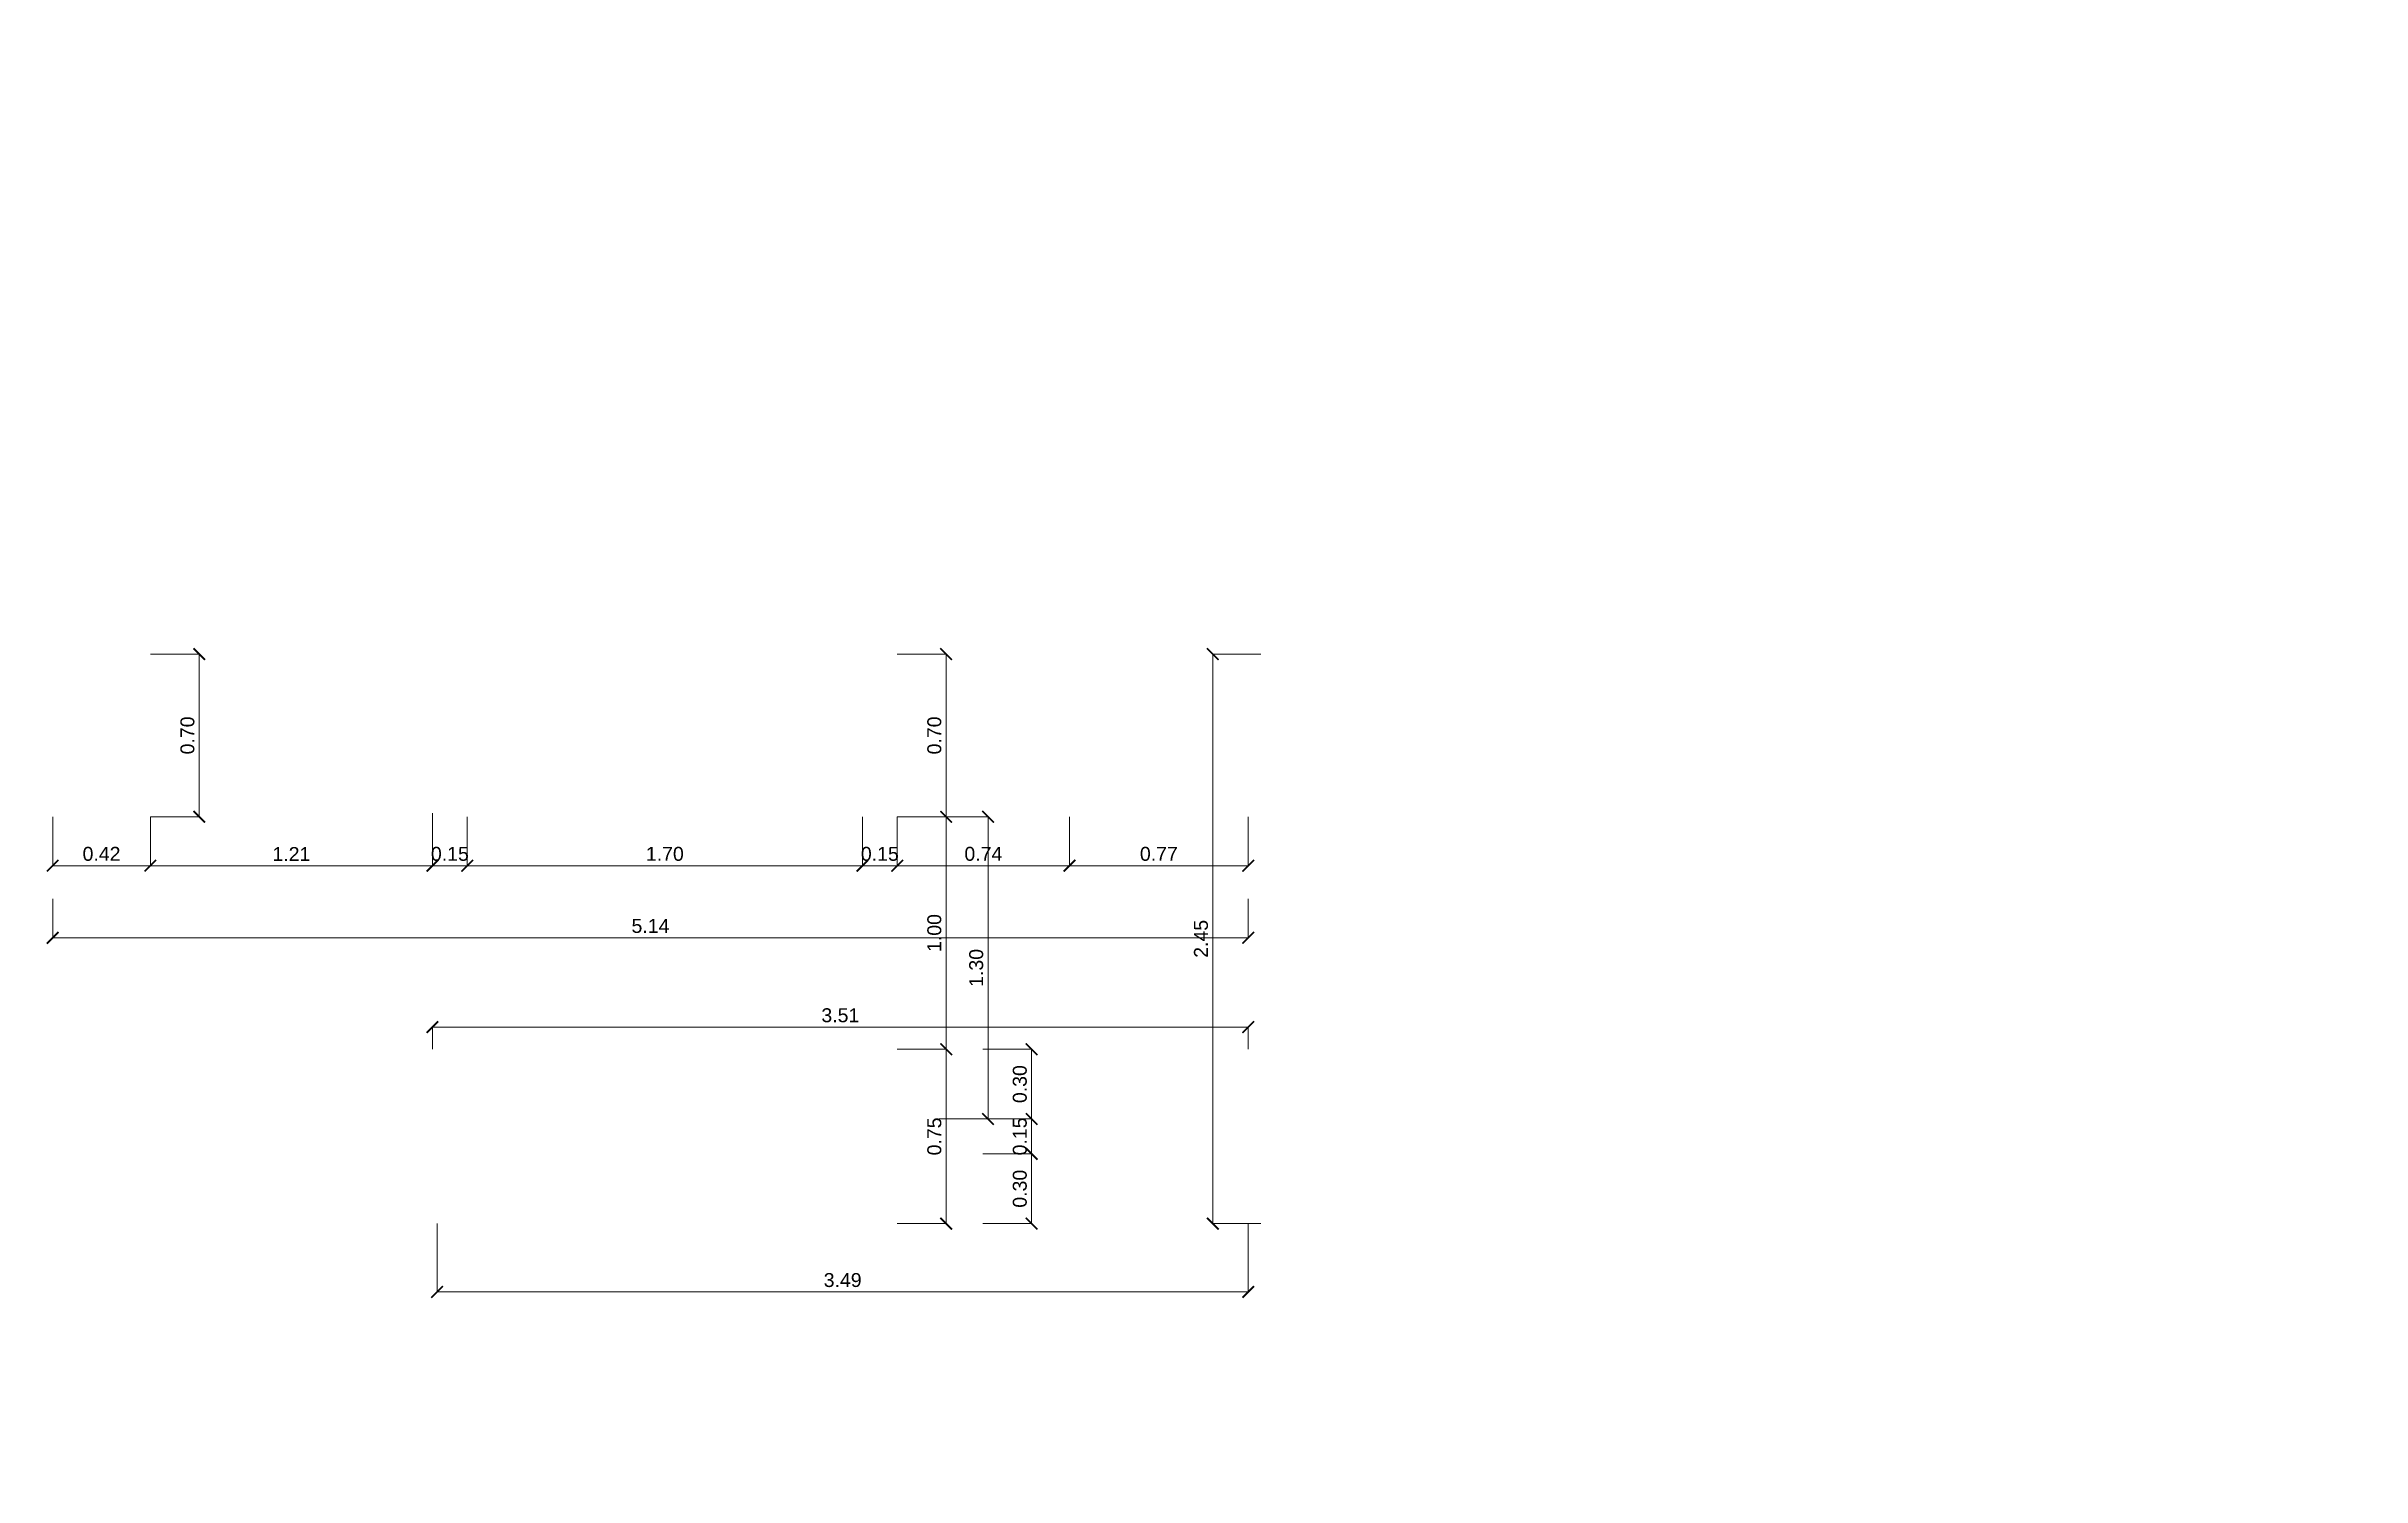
# Model space of a CAD drawing. Header units: metres. Extents: x 197.9 to 264.6, y -20.1 to 17.4.
# Drawn here: x 198.76 to 208.72, y -20.06 to -13.91 of the extents above; entities that cross this region are included whole.
import ezdxf

# ---------------------------------------------------------------- set-up
doc = ezdxf.new("R2010")
doc.units = ezdxf.units.M
doc.header["$LTSCALE"] = 10
doc.layers.add('A-COTAS', color=1, linetype='Continuous', lineweight=5)
doc.layers.add('M.3-Hueco de 11', color=163, linetype='Continuous')
doc.layers.add('M.5-Visto de 11', color=31, linetype='Continuous')
doc.styles.get("Standard").update_dxf_attribs({"font": 'arial.ttf'})
doc.dimstyles.new('A2 1-1 m', dxfattribs={"dimtxt": 1, "dimasz": 1, "dimexe": 0, "dimexo": 0, "dimgap": 0.5, "dimtad": 1, "dimzin": 1, "dimdsep": 46, "dimtxsty": 'Standard', "dimblk": 'ARCHTICK', "dimcen": 1, "dimclrd": 256, "dimclre": 8, "dimclrt": 2, "dimazin": 2, "dimtfac": 1, "dimtix": 1, "dimtmove": 2, "dimatfit": 3, "dimfxl": 2.83, "dimtolj": 1, "dimtzin": 0, "dimlwd": -1, "dimlwe": 5, "dimarcsym": 0})
pattern_1 = [(0, (-1180.314, -120.8545), (0, 6.985), [5.08, -1.905]), (90, (-1180.314, -120.8545), (-6.985, 4e-16), [5.08, -1.905])]

msp = doc.modelspace()

# ---------------------------------------------------------------- blocks, each defined once
blk = doc.blocks.new('_ArchTick')
at = {"color": 0, "linetype": 'ByBlock', "const_width": 0.15}
blk.add_lwpolyline([(-0.5, -0.5), (0.5, 0.5)], dxfattribs=at)
blk = doc.blocks.new('*D16')
at = {"layer": 'A-COTAS', "color": 8, "lineweight": 5, "transparency": 16777216}
for p, q in [((203.9833, -16.5196), (203.7766, -16.5196)), ((203.9833, -18.9696), (203.7766, -18.9696))]:
    blk.add_line(p, q, dxfattribs=at)
at = {"layer": 'A-COTAS', "transparency": 16777216}
blk.add_line((203.7766, -16.5196), (203.7766, -18.9696), dxfattribs=at)
at = {"layer": 'Defpoints', "color": 0, "transparency": 16777216}
for p in [(203.9833, -16.5196), (203.7766, -18.9696), (203.9833, -18.9696)]:
    blk.add_point(p, dxfattribs=at)
at = {"layer": 'A-COTAS', "transparency": 16777216, "xscale": 0.05, "yscale": 0.05, "zscale": 0.05}
for p, rotation in [((203.7766, -16.5196), 90), ((203.7766, -18.9696), 270)]:
    blk.add_blockref('_ArchTick', p, dxfattribs=dict(at, rotation=rotation))
at = {"layer": 'A-COTAS', "color": 2, "transparency": 16777216, "insert": (203.7259, -17.7446), "char_height": 0.06, "attachment_point": 5, "rotation": 90}
blk.add_mtext('\\A1;2.45', dxfattribs=at)
blk = doc.blocks.new('*D14')
at = {"layer": 'A-COTAS', "color": 8, "lineweight": 5, "transparency": 16777216}
for p, q in [((200.4388, -18.9696), (200.4388, -19.2635)), ((203.929, -18.9696), (203.929, -19.2635))]:
    blk.add_line(p, q, dxfattribs=at)
at = {"layer": 'A-COTAS', "transparency": 16777216}
blk.add_line((203.929, -19.2635), (200.4388, -19.2635), dxfattribs=at)
at = {"layer": 'Defpoints', "color": 0, "transparency": 16777216}
for p in [(200.4388, -18.9696), (203.929, -18.9696), (200.4388, -19.2635)]:
    blk.add_point(p, dxfattribs=at)
at = {"layer": 'A-COTAS', "transparency": 16777216, "xscale": 0.05, "yscale": 0.05, "zscale": 0.05, "rotation": 180}
blk.add_blockref('_ArchTick', (200.4388, -19.2635), dxfattribs=at)
at = {"layer": 'A-COTAS', "transparency": 16777216, "xscale": 0.05, "yscale": 0.05, "zscale": 0.05}
blk.add_blockref('_ArchTick', (203.929, -19.2635), dxfattribs=at)
at = {"layer": 'A-COTAS', "color": 2, "transparency": 16777216, "insert": (202.1839, -19.2128), "char_height": 0.06, "attachment_point": 5}
blk.add_mtext('\\A1;3.49', dxfattribs=at)
blk = doc.blocks.new('*D15')
at = {"layer": 'A-COTAS', "color": 8, "lineweight": 5, "transparency": 16777216}
for p, q in [((198.785, -17.572), (198.785, -17.7401)), ((203.929, -17.572), (203.929, -17.7401))]:
    blk.add_line(p, q, dxfattribs=at)
at = {"layer": 'A-COTAS', "transparency": 16777216}
blk.add_line((198.785, -17.7401), (203.929, -17.7401), dxfattribs=at)
at = {"layer": 'Defpoints', "color": 0, "transparency": 16777216}
for p in [(198.785, -17.572), (203.929, -17.572), (203.929, -17.7401)]:
    blk.add_point(p, dxfattribs=at)
at = {"layer": 'A-COTAS', "transparency": 16777216, "xscale": 0.05, "yscale": 0.05, "zscale": 0.05, "rotation": 180}
blk.add_blockref('_ArchTick', (198.785, -17.7401), dxfattribs=at)
at = {"layer": 'A-COTAS', "transparency": 16777216, "xscale": 0.05, "yscale": 0.05, "zscale": 0.05}
blk.add_blockref('_ArchTick', (203.929, -17.7401), dxfattribs=at)
at = {"layer": 'A-COTAS', "color": 2, "transparency": 16777216, "insert": (201.357, -17.6894), "char_height": 0.06, "attachment_point": 5}
blk.add_mtext('\\A1;5.14', dxfattribs=at)
blk = doc.blocks.new('*D17')
at = {"layer": 'A-COTAS', "color": 8, "lineweight": 5, "transparency": 16777216}
for p, q in [((198.785, -17.2196), (198.785, -17.43)), ((199.205, -17.2196), (199.205, -17.43))]:
    blk.add_line(p, q, dxfattribs=at)
at = {"layer": 'A-COTAS', "transparency": 16777216}
blk.add_line((198.785, -17.43), (199.205, -17.43), dxfattribs=at)
at = {"layer": 'Defpoints', "color": 0, "transparency": 16777216}
for p in [(198.785, -17.2196), (199.205, -17.2196), (199.205, -17.43)]:
    blk.add_point(p, dxfattribs=at)
at = {"layer": 'A-COTAS', "transparency": 16777216, "xscale": 0.05, "yscale": 0.05, "zscale": 0.05, "rotation": 180}
blk.add_blockref('_ArchTick', (198.785, -17.43), dxfattribs=at)
at = {"layer": 'A-COTAS', "transparency": 16777216, "xscale": 0.05, "yscale": 0.05, "zscale": 0.05}
blk.add_blockref('_ArchTick', (199.205, -17.43), dxfattribs=at)
at = {"layer": 'A-COTAS', "color": 2, "transparency": 16777216, "insert": (198.995, -17.3793), "char_height": 0.06, "attachment_point": 5}
blk.add_mtext('\\A1;0.42', dxfattribs=at)
blk = doc.blocks.new('*D18')
at = {"layer": 'A-COTAS', "color": 8, "lineweight": 5, "transparency": 16777216}
for p, q in [((199.205, -17.2196), (199.205, -17.43)), ((200.4188, -17.2046), (200.4188, -17.43))]:
    blk.add_line(p, q, dxfattribs=at)
at = {"layer": 'A-COTAS', "transparency": 16777216}
blk.add_line((199.205, -17.43), (200.4188, -17.43), dxfattribs=at)
at = {"layer": 'Defpoints', "color": 0, "transparency": 16777216}
for p in [(199.205, -17.2196), (200.4188, -17.2046), (200.4188, -17.43)]:
    blk.add_point(p, dxfattribs=at)
at = {"layer": 'A-COTAS', "transparency": 16777216, "xscale": 0.05, "yscale": 0.05, "zscale": 0.05, "rotation": 180}
blk.add_blockref('_ArchTick', (199.205, -17.43), dxfattribs=at)
at = {"layer": 'A-COTAS', "transparency": 16777216, "xscale": 0.05, "yscale": 0.05, "zscale": 0.05}
blk.add_blockref('_ArchTick', (200.4188, -17.43), dxfattribs=at)
at = {"layer": 'A-COTAS', "color": 2, "transparency": 16777216, "insert": (199.8119, -17.3798), "char_height": 0.06, "attachment_point": 5}
blk.add_mtext('\\A1;1.21', dxfattribs=at)
blk = doc.blocks.new('*D19')
at = {"layer": 'A-COTAS', "color": 8, "lineweight": 5, "transparency": 16777216}
for p, q in [((200.4188, -17.2196), (200.4188, -17.43)), ((200.5688, -17.2196), (200.5688, -17.43))]:
    blk.add_line(p, q, dxfattribs=at)
at = {"layer": 'A-COTAS', "transparency": 16777216}
for p, q in [((200.4188, -17.43), (200.3688, -17.43)), ((200.4188, -17.43), (200.5688, -17.43)), ((200.5688, -17.43), (200.6188, -17.43))]:
    blk.add_line(p, q, dxfattribs=at)
at = {"layer": 'Defpoints', "color": 0, "transparency": 16777216}
for p in [(200.4188, -17.2196), (200.5688, -17.2196), (200.5688, -17.43)]:
    blk.add_point(p, dxfattribs=at)
at = {"layer": 'A-COTAS', "transparency": 16777216, "xscale": 0.05, "yscale": 0.05, "zscale": 0.05}
blk.add_blockref('_ArchTick', (200.4188, -17.43), dxfattribs=at)
at = {"layer": 'A-COTAS', "transparency": 16777216, "xscale": 0.05, "yscale": 0.05, "zscale": 0.05, "rotation": 180}
blk.add_blockref('_ArchTick', (200.5688, -17.43), dxfattribs=at)
at = {"layer": 'A-COTAS', "color": 2, "transparency": 16777216, "insert": (200.4938, -17.3793), "char_height": 0.06, "attachment_point": 5}
blk.add_mtext('\\A1;0.15', dxfattribs=at)
blk = doc.blocks.new('*D20')
at = {"layer": 'A-COTAS', "color": 8, "lineweight": 5, "transparency": 16777216}
for p, q in [((200.5688, -17.2196), (200.5688, -17.43)), ((202.2688, -17.2196), (202.2688, -17.43))]:
    blk.add_line(p, q, dxfattribs=at)
at = {"layer": 'A-COTAS', "transparency": 16777216}
blk.add_line((200.5688, -17.43), (202.2688, -17.43), dxfattribs=at)
at = {"layer": 'Defpoints', "color": 0, "transparency": 16777216}
for p in [(200.5688, -17.2196), (202.2688, -17.2196), (202.2688, -17.43)]:
    blk.add_point(p, dxfattribs=at)
at = {"layer": 'A-COTAS', "transparency": 16777216, "xscale": 0.05, "yscale": 0.05, "zscale": 0.05, "rotation": 180}
blk.add_blockref('_ArchTick', (200.5688, -17.43), dxfattribs=at)
at = {"layer": 'A-COTAS', "transparency": 16777216, "xscale": 0.05, "yscale": 0.05, "zscale": 0.05}
blk.add_blockref('_ArchTick', (202.2688, -17.43), dxfattribs=at)
at = {"layer": 'A-COTAS', "color": 2, "transparency": 16777216, "insert": (201.4188, -17.3793), "char_height": 0.06, "attachment_point": 5}
blk.add_mtext('\\A1;1.70', dxfattribs=at)
blk = doc.blocks.new('*D21')
at = {"layer": 'A-COTAS', "color": 8, "lineweight": 5, "transparency": 16777216}
for p, q in [((202.2688, -17.2196), (202.2688, -17.43)), ((202.4188, -17.2196), (202.4188, -17.43))]:
    blk.add_line(p, q, dxfattribs=at)
at = {"layer": 'A-COTAS', "transparency": 16777216}
for p, q in [((202.2688, -17.43), (202.2188, -17.43)), ((202.2688, -17.43), (202.4188, -17.43)), ((202.4188, -17.43), (202.4688, -17.43))]:
    blk.add_line(p, q, dxfattribs=at)
at = {"layer": 'Defpoints', "color": 0, "transparency": 16777216}
for p in [(202.2688, -17.2196), (202.4188, -17.2196), (202.4188, -17.43)]:
    blk.add_point(p, dxfattribs=at)
at = {"layer": 'A-COTAS', "transparency": 16777216, "xscale": 0.05, "yscale": 0.05, "zscale": 0.05}
blk.add_blockref('_ArchTick', (202.2688, -17.43), dxfattribs=at)
at = {"layer": 'A-COTAS', "transparency": 16777216, "xscale": 0.05, "yscale": 0.05, "zscale": 0.05, "rotation": 180}
blk.add_blockref('_ArchTick', (202.4188, -17.43), dxfattribs=at)
at = {"layer": 'A-COTAS', "color": 2, "transparency": 16777216, "insert": (202.3438, -17.3793), "char_height": 0.06, "attachment_point": 5}
blk.add_mtext('\\A1;0.15', dxfattribs=at)
blk = doc.blocks.new('*D22')
at = {"layer": 'A-COTAS', "color": 8, "lineweight": 5, "transparency": 16777216}
for p, q in [((202.4188, -17.2196), (202.4188, -17.43)), ((203.1598, -17.2196), (203.1598, -17.43))]:
    blk.add_line(p, q, dxfattribs=at)
at = {"layer": 'A-COTAS', "transparency": 16777216}
blk.add_line((202.4188, -17.43), (203.1598, -17.43), dxfattribs=at)
at = {"layer": 'Defpoints', "color": 0, "transparency": 16777216}
for p in [(202.4188, -17.2196), (203.1598, -17.2196), (203.1598, -17.43)]:
    blk.add_point(p, dxfattribs=at)
at = {"layer": 'A-COTAS', "transparency": 16777216, "xscale": 0.05, "yscale": 0.05, "zscale": 0.05, "rotation": 180}
blk.add_blockref('_ArchTick', (202.4188, -17.43), dxfattribs=at)
at = {"layer": 'A-COTAS', "transparency": 16777216, "xscale": 0.05, "yscale": 0.05, "zscale": 0.05}
blk.add_blockref('_ArchTick', (203.1598, -17.43), dxfattribs=at)
at = {"layer": 'A-COTAS', "color": 2, "transparency": 16777216, "insert": (202.7893, -17.3793), "char_height": 0.06, "attachment_point": 5}
blk.add_mtext('\\A1;0.74', dxfattribs=at)
blk = doc.blocks.new('*D23')
at = {"layer": 'A-COTAS', "color": 8, "lineweight": 5, "transparency": 16777216}
for p, q in [((203.1598, -17.2196), (203.1598, -17.43)), ((203.929, -17.2196), (203.929, -17.43))]:
    blk.add_line(p, q, dxfattribs=at)
at = {"layer": 'A-COTAS', "transparency": 16777216}
blk.add_line((203.1598, -17.43), (203.929, -17.43), dxfattribs=at)
at = {"layer": 'Defpoints', "color": 0, "transparency": 16777216}
for p in [(203.1598, -17.2196), (203.929, -17.2196), (203.929, -17.43)]:
    blk.add_point(p, dxfattribs=at)
at = {"layer": 'A-COTAS', "transparency": 16777216, "xscale": 0.05, "yscale": 0.05, "zscale": 0.05, "rotation": 180}
blk.add_blockref('_ArchTick', (203.1598, -17.43), dxfattribs=at)
at = {"layer": 'A-COTAS', "transparency": 16777216, "xscale": 0.05, "yscale": 0.05, "zscale": 0.05}
blk.add_blockref('_ArchTick', (203.929, -17.43), dxfattribs=at)
at = {"layer": 'A-COTAS', "color": 2, "transparency": 16777216, "insert": (203.5444, -17.3793), "char_height": 0.06, "attachment_point": 5}
blk.add_mtext('\\A1;0.77', dxfattribs=at)
blk = doc.blocks.new('*D24')
at = {"layer": 'A-COTAS', "color": 8, "lineweight": 5, "transparency": 16777216}
for p, q in [((199.205, -16.5196), (199.4154, -16.5196)), ((199.205, -17.2196), (199.4154, -17.2196))]:
    blk.add_line(p, q, dxfattribs=at)
at = {"layer": 'A-COTAS', "transparency": 16777216}
blk.add_line((199.4154, -17.2196), (199.4154, -16.5196), dxfattribs=at)
at = {"layer": 'Defpoints', "color": 0, "transparency": 16777216}
for p in [(199.205, -16.5196), (199.4154, -16.5196), (199.205, -17.2196)]:
    blk.add_point(p, dxfattribs=at)
at = {"layer": 'A-COTAS', "transparency": 16777216, "xscale": 0.05, "yscale": 0.05, "zscale": 0.05}
for p, rotation in [((199.4154, -16.5196), 90), ((199.4154, -17.2196), 270)]:
    blk.add_blockref('_ArchTick', p, dxfattribs=dict(at, rotation=rotation))
at = {"layer": 'A-COTAS', "color": 2, "transparency": 16777216, "insert": (199.3648, -16.8696), "char_height": 0.06, "attachment_point": 5, "rotation": 90}
blk.add_mtext('\\A1;0.70', dxfattribs=at)
blk = doc.blocks.new('*D25')
at = {"layer": 'A-COTAS', "color": 8, "lineweight": 5, "transparency": 16777216}
for p, q in [((202.4188, -16.5196), (202.6292, -16.5196)), ((202.4188, -17.2196), (202.6292, -17.2196))]:
    blk.add_line(p, q, dxfattribs=at)
at = {"layer": 'A-COTAS', "transparency": 16777216}
blk.add_line((202.6292, -17.2196), (202.6292, -16.5196), dxfattribs=at)
at = {"layer": 'Defpoints', "color": 0, "transparency": 16777216}
for p in [(202.4188, -16.5196), (202.6292, -16.5196), (202.4188, -17.2196)]:
    blk.add_point(p, dxfattribs=at)
at = {"layer": 'A-COTAS', "transparency": 16777216, "xscale": 0.05, "yscale": 0.05, "zscale": 0.05}
for p, rotation in [((202.6292, -16.5196), 90), ((202.6292, -17.2196), 270)]:
    blk.add_blockref('_ArchTick', p, dxfattribs=dict(at, rotation=rotation))
at = {"layer": 'A-COTAS', "color": 2, "transparency": 16777216, "insert": (202.5785, -16.8696), "char_height": 0.06, "attachment_point": 5, "rotation": 90}
blk.add_mtext('\\A1;0.70', dxfattribs=at)
blk = doc.blocks.new('*D30')
at = {"layer": 'A-COTAS', "color": 8, "lineweight": 5, "transparency": 16777216}
for p, q in [((202.4188, -17.2196), (202.6292, -17.2196)), ((202.4188, -18.2196), (202.6292, -18.2196))]:
    blk.add_line(p, q, dxfattribs=at)
at = {"layer": 'A-COTAS', "transparency": 16777216}
blk.add_line((202.6292, -18.2196), (202.6292, -17.2196), dxfattribs=at)
at = {"layer": 'Defpoints', "color": 0, "transparency": 16777216}
for p in [(202.4188, -17.2196), (202.6292, -17.2196), (202.4188, -18.2196)]:
    blk.add_point(p, dxfattribs=at)
at = {"layer": 'A-COTAS', "transparency": 16777216, "xscale": 0.05, "yscale": 0.05, "zscale": 0.05}
for p, rotation in [((202.6292, -17.2196), 90), ((202.6292, -18.2196), 270)]:
    blk.add_blockref('_ArchTick', p, dxfattribs=dict(at, rotation=rotation))
at = {"layer": 'A-COTAS', "color": 2, "transparency": 16777216, "insert": (202.5785, -17.7196), "char_height": 0.06, "attachment_point": 5, "rotation": 90}
blk.add_mtext('\\A1;1.00', dxfattribs=at)
blk = doc.blocks.new('*D31')
at = {"layer": 'A-COTAS', "color": 8, "lineweight": 5, "transparency": 16777216}
for p, q in [((202.5991, -17.2196), (202.8094, -17.2196)), ((202.5991, -18.5196), (202.8094, -18.5196))]:
    blk.add_line(p, q, dxfattribs=at)
at = {"layer": 'A-COTAS', "transparency": 16777216}
blk.add_line((202.8094, -18.5196), (202.8094, -17.2196), dxfattribs=at)
at = {"layer": 'Defpoints', "color": 0, "transparency": 16777216}
for p in [(202.5991, -17.2196), (202.8094, -17.2196), (202.5991, -18.5196)]:
    blk.add_point(p, dxfattribs=at)
at = {"layer": 'A-COTAS', "transparency": 16777216, "xscale": 0.05, "yscale": 0.05, "zscale": 0.05}
for p, rotation in [((202.8094, -17.2196), 90), ((202.8094, -18.5196), 270)]:
    blk.add_blockref('_ArchTick', p, dxfattribs=dict(at, rotation=rotation))
at = {"layer": 'A-COTAS', "color": 2, "transparency": 16777216, "insert": (202.7588, -17.8696), "char_height": 0.06, "attachment_point": 5, "rotation": 90}
blk.add_mtext('\\A1;1.30', dxfattribs=at)
blk = doc.blocks.new('*D32')
at = {"layer": 'A-COTAS', "color": 8, "lineweight": 5, "transparency": 16777216}
for p, q in [((202.4188, -18.2196), (202.6292, -18.2196)), ((202.4188, -18.9696), (202.6292, -18.9696))]:
    blk.add_line(p, q, dxfattribs=at)
at = {"layer": 'A-COTAS', "transparency": 16777216}
blk.add_line((202.6292, -18.9696), (202.6292, -18.2196), dxfattribs=at)
at = {"layer": 'Defpoints', "color": 0, "transparency": 16777216}
for p in [(202.4188, -18.2196), (202.6292, -18.2196), (202.4188, -18.9696)]:
    blk.add_point(p, dxfattribs=at)
at = {"layer": 'A-COTAS', "transparency": 16777216, "xscale": 0.05, "yscale": 0.05, "zscale": 0.05}
for p, rotation in [((202.6292, -18.2196), 90), ((202.6292, -18.9696), 270)]:
    blk.add_blockref('_ArchTick', p, dxfattribs=dict(at, rotation=rotation))
at = {"layer": 'A-COTAS', "color": 2, "transparency": 16777216, "insert": (202.5785, -18.5946), "char_height": 0.06, "attachment_point": 5, "rotation": 90}
blk.add_mtext('\\A1;0.75', dxfattribs=at)
blk = doc.blocks.new('*D33')
at = {"layer": 'A-COTAS', "color": 8, "lineweight": 5, "transparency": 16777216}
for p, q in [((202.7866, -18.5196), (202.997, -18.5196)), ((202.7866, -18.6696), (202.997, -18.6696))]:
    blk.add_line(p, q, dxfattribs=at)
at = {"layer": 'A-COTAS', "transparency": 16777216}
for p, q in [((202.997, -18.5196), (202.997, -18.4696)), ((202.997, -18.6696), (202.997, -18.5196)), ((202.997, -18.6696), (202.997, -18.7196))]:
    blk.add_line(p, q, dxfattribs=at)
at = {"layer": 'Defpoints', "color": 0, "transparency": 16777216}
for p in [(202.7866, -18.5196), (202.997, -18.5196), (202.7866, -18.6696)]:
    blk.add_point(p, dxfattribs=at)
at = {"layer": 'A-COTAS', "transparency": 16777216, "xscale": 0.05, "yscale": 0.05, "zscale": 0.05}
for p, rotation in [((202.997, -18.5196), 270), ((202.997, -18.6696), 90)]:
    blk.add_blockref('_ArchTick', p, dxfattribs=dict(at, rotation=rotation))
at = {"layer": 'A-COTAS', "color": 2, "transparency": 16777216, "insert": (202.9463, -18.5946), "char_height": 0.06, "attachment_point": 5, "rotation": 90}
blk.add_mtext('\\A1;0.15', dxfattribs=at)
blk = doc.blocks.new('*D34')
at = {"layer": 'A-COTAS', "color": 8, "lineweight": 5, "transparency": 16777216}
for p, q in [((202.7866, -18.2196), (202.997, -18.2196)), ((202.7866, -18.5196), (202.997, -18.5196))]:
    blk.add_line(p, q, dxfattribs=at)
at = {"layer": 'A-COTAS', "transparency": 16777216}
blk.add_line((202.997, -18.5196), (202.997, -18.2196), dxfattribs=at)
at = {"layer": 'Defpoints', "color": 0, "transparency": 16777216}
for p in [(202.7866, -18.2196), (202.997, -18.2196), (202.7866, -18.5196)]:
    blk.add_point(p, dxfattribs=at)
at = {"layer": 'A-COTAS', "transparency": 16777216, "xscale": 0.05, "yscale": 0.05, "zscale": 0.05}
for p, rotation in [((202.997, -18.2196), 90), ((202.997, -18.5196), 270)]:
    blk.add_blockref('_ArchTick', p, dxfattribs=dict(at, rotation=rotation))
at = {"layer": 'A-COTAS', "color": 2, "transparency": 16777216, "insert": (202.9463, -18.3696), "char_height": 0.06, "attachment_point": 5, "rotation": 90}
blk.add_mtext('\\A1;0.30', dxfattribs=at)
blk = doc.blocks.new('*D35')
at = {"layer": 'A-COTAS', "color": 8, "lineweight": 5, "transparency": 16777216}
for p, q in [((202.7866, -18.6696), (202.997, -18.6696)), ((202.7866, -18.9696), (202.997, -18.9696))]:
    blk.add_line(p, q, dxfattribs=at)
at = {"layer": 'A-COTAS', "transparency": 16777216}
blk.add_line((202.997, -18.9696), (202.997, -18.6696), dxfattribs=at)
at = {"layer": 'Defpoints', "color": 0, "transparency": 16777216}
for p in [(202.7866, -18.6696), (202.997, -18.6696), (202.7866, -18.9696)]:
    blk.add_point(p, dxfattribs=at)
at = {"layer": 'A-COTAS', "transparency": 16777216, "xscale": 0.05, "yscale": 0.05, "zscale": 0.05}
for p, rotation in [((202.997, -18.6696), 90), ((202.997, -18.9696), 270)]:
    blk.add_blockref('_ArchTick', p, dxfattribs=dict(at, rotation=rotation))
at = {"layer": 'A-COTAS', "color": 2, "transparency": 16777216, "insert": (202.9463, -18.8196), "char_height": 0.06, "attachment_point": 5, "rotation": 90}
blk.add_mtext('\\A1;0.30', dxfattribs=at)
blk = doc.blocks.new('*D36')
at = {"layer": 'A-COTAS', "color": 8, "lineweight": 5, "transparency": 16777216}
for p, q in [((200.4188, -18.2196), (200.4188, -18.1243)), ((203.929, -18.2196), (203.929, -18.1243))]:
    blk.add_line(p, q, dxfattribs=at)
at = {"layer": 'A-COTAS', "transparency": 16777216}
blk.add_line((203.929, -18.1243), (200.4188, -18.1243), dxfattribs=at)
at = {"layer": 'Defpoints', "color": 0, "transparency": 16777216}
for p in [(200.4188, -18.1243), (200.4188, -18.2196), (203.929, -18.2196)]:
    blk.add_point(p, dxfattribs=at)
at = {"layer": 'A-COTAS', "transparency": 16777216, "xscale": 0.05, "yscale": 0.05, "zscale": 0.05, "rotation": 180}
blk.add_blockref('_ArchTick', (200.4188, -18.1243), dxfattribs=at)
at = {"layer": 'A-COTAS', "transparency": 16777216, "xscale": 0.05, "yscale": 0.05, "zscale": 0.05}
blk.add_blockref('_ArchTick', (203.929, -18.1243), dxfattribs=at)
at = {"layer": 'A-COTAS', "color": 2, "transparency": 16777216, "insert": (202.1739, -18.0736), "char_height": 0.06, "attachment_point": 5}
blk.add_mtext('\\A1;3.51', dxfattribs=at)

# ---------------------------------------------------------------- dimensions: what is measured, and where the dimension line sits
at = {"layer": 'A-COTAS'}
for base, p1, p2, angle, picture, middle in [((199.4154, -16.5196), (199.205, -17.2196), (199.205, -16.5196), 90, '*D24', (199.3648, -16.8696)), ((202.6292, -16.5196), (202.4188, -17.2196), (202.4188, -16.5196), 90, '*D25', (202.5785, -16.8696)), ((203.7766, -18.9696), (203.9833, -16.5196), (203.9833, -18.9696), 270, '*D16', (203.7259, -17.7446)), ((202.6292, -17.2196), (202.4188, -18.2196), (202.4188, -17.2196), 90, '*D30', (202.5785, -17.7196)), ((202.8094, -17.2196), (202.5991, -18.5196), (202.5991, -17.2196), 90, '*D31', (202.7588, -17.8696)), ((202.6292, -18.2196), (202.4188, -18.9696), (202.4188, -18.2196), 90, '*D32', (202.5785, -18.5946)), ((202.997, -18.2196), (202.7866, -18.5196), (202.7866, -18.2196), 90, '*D34', (202.9463, -18.3696)), ((202.997, -18.5196), (202.7866, -18.6696), (202.7866, -18.5196), 90, '*D33', (202.9463, -18.5946)), ((202.997, -18.6696), (202.7866, -18.9696), (202.7866, -18.6696), 90, '*D35', (202.9463, -18.8196))]:
    dim = msp.add_linear_dim(base=base, p1=p1, p2=p2, angle=angle, dimstyle='A2 1-1 m', override={"dimtxt": 0.06, "dimasz": 0.05, "dimgap": 0.02}, dxfattribs=at)
    dim.commit()
    dim.dimension.update_dxf_attribs({"geometry": picture, "text_midpoint": middle})
for base, p1, p2, picture, middle in [((199.205, -17.43), (198.785, -17.2196), (199.205, -17.2196), '*D17', (198.995, -17.3793)), ((200.4188, -17.43), (199.205, -17.2196), (200.4188, -17.2046), '*D18', (199.8119, -17.3798)), ((200.5688, -17.43), (200.4188, -17.2196), (200.5688, -17.2196), '*D19', (200.4938, -17.3793)), ((202.2688, -17.43), (200.5688, -17.2196), (202.2688, -17.2196), '*D20', (201.4188, -17.3793)), ((202.4188, -17.43), (202.2688, -17.2196), (202.4188, -17.2196), '*D21', (202.3438, -17.3793)), ((203.1598, -17.43), (202.4188, -17.2196), (203.1598, -17.2196), '*D22', (202.7893, -17.3793)), ((203.929, -17.43), (203.1598, -17.2196), (203.929, -17.2196), '*D23', (203.5444, -17.3793)), ((203.929, -17.7401), (198.785, -17.572), (203.929, -17.572), '*D15', (201.357, -17.6894)), ((200.4188, -18.1243), (203.929, -18.2196), (200.4188, -18.2196), '*D36', (202.1739, -18.0736)), ((200.4388, -19.2635), (203.929, -18.9696), (200.4388, -18.9696), '*D14', (202.1839, -19.2128))]:
    dim = msp.add_linear_dim(base=base, p1=p1, p2=p2, dimstyle='A2 1-1 m', override={"dimtxt": 0.06, "dimasz": 0.05, "dimgap": 0.02}, dxfattribs=at)
    dim.commit()
    dim.dimension.update_dxf_attribs({"geometry": picture, "text_midpoint": middle})

# ---------------------------------------------------------------- hatches: boundary and pattern name
at = {"layer": 'M.3-Hueco de 11', "transparency": 33554687}
h = msp.add_hatch(dxfattribs=at)
h.set_pattern_fill('ANGLE', color=256)
h.set_pattern_definition(pattern_1)
h.paths.add_polyline_path([(207.9404, -14.0151), (207.9404, -14.125), (207.1899, -14.1251), (207.1899, -14.0151)])
at = {"layer": 'M.5-Visto de 11', "transparency": 33554687}
h = msp.add_hatch(dxfattribs=at)
h.set_pattern_fill('ANGLE', color=256)
h.set_pattern_definition(pattern_1)
h.paths.add_polyline_path([(206.9899, -14.8151), (206.8799, -14.8151), (206.8799, -13.9051), (207.9404, -13.9051), (207.9404, -14.0151), (207.1899, -14.0151), (207.1899, -13.9651), (206.9399, -13.9651), (206.9399, -14.7651), (206.9899, -14.7651)])
h = msp.add_hatch(dxfattribs=at)
h.set_pattern_fill('ANGLE', color=256)
h.set_pattern_definition(pattern_1)
h.paths.add_polyline_path([(206.9399, -19.1984), (206.8799, -19.1984), (206.8799, -20.0584), (206.9399, -20.0584), (206.9399, -19.9984), (206.9399, -19.9984)])
h = msp.add_hatch(dxfattribs=at)
h.set_pattern_fill('ANGLE', color=256)
h.set_pattern_definition(pattern_1)
h.paths.add_polyline_path([(208.7199, -19.9984), (207.1899, -19.9984), (207.1399, -19.9984), (207.1399, -20.0584), (208.7199, -20.0584)])
h.paths.add_polyline_path([(207.1399, -19.9984), (206.9399, -19.9984), (206.9399, -20.0584), (207.1399, -20.0584)])

msp.set_redraw_order([(e.dxf.handle, doc.entitydb.next_handle()) for e in msp.query("TEXT MTEXT ATTDEF DIMENSION ARC_DIMENSION")])  # texts and dimensions are drawn at this point

doc.saveas('drawing.dxf')
